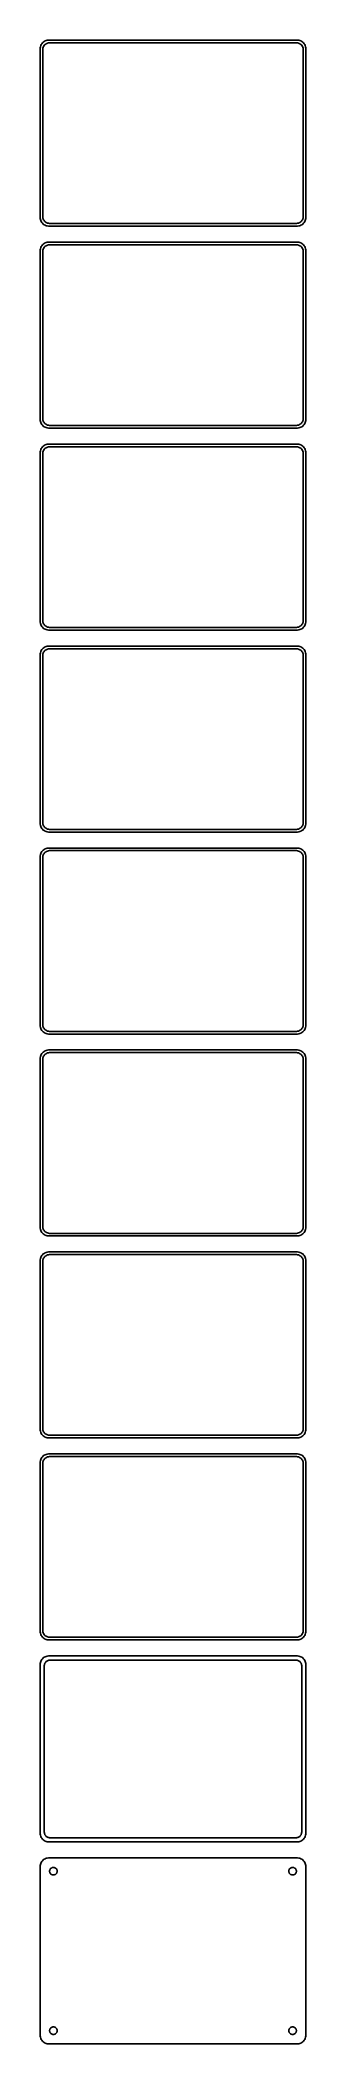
# Model space of a CAD drawing. Header units: metres. Extents: x -75 to 75, y 1088 to 2218.
import ezdxf

# ---------------------------------------------------------------- set-up
doc = ezdxf.new("R2010")
doc.units = ezdxf.units.M

msp = doc.modelspace()

# ---------------------------------------------------------------- linework, layer by layer
for p, q in [((-73.6448, 2216.92), (-74.0451, 2216.44)), ((-73.1871, 2217.35), (-73.6448, 2216.92)), ((-72.6791, 2217.72), (-73.1871, 2217.35)), ((-72.1289, 2218.02), (-72.6791, 2217.72)), ((-71.5451, 2218.26), (-72.1289, 2218.02)), ((-70.9369, 2218.41), (-71.5451, 2218.26)), ((-71.2031, 2216.62), (-70.7361, 2216.8)), ((-70.3139, 2218.49), (-70.9369, 2218.41)), ((-70.7361, 2216.8), (-70.2495, 2216.93)), ((70.3139, 2218.49), (-70.3139, 2218.49)), ((-70.2495, 2216.93), (-69.7512, 2216.99)), ((-69.7512, 2216.99), (69.7512, 2216.99)), ((69.7512, 2216.99), (70.2495, 2216.93)), ((70.2495, 2216.93), (70.7361, 2216.8)), ((70.9369, 2218.41), (70.3139, 2218.49)), ((70.7361, 2216.8), (71.2031, 2216.62)), ((71.5451, 2218.26), (70.9369, 2218.41)), ((72.1289, 2218.02), (71.5451, 2218.26)), ((72.6791, 2217.72), (72.1289, 2218.02)), ((73.1871, 2217.35), (72.6791, 2217.72)), ((73.6448, 2216.92), (73.1871, 2217.35)), ((74.0451, 2216.44), (73.6448, 2216.92)), ((-74.9606, 2214.13), (-75, 2213.5)), ((-75, 2213.5), (-75, 2118.5)), ((-74.8429, 2214.74), (-74.9606, 2214.13)), ((-74.6489, 2215.34), (-74.8429, 2214.74)), ((-74.3815, 2215.91), (-74.6489, 2215.34)), ((-74.0451, 2216.44), (-74.3815, 2215.91)), ((-73.5, 2213), (-73.4685, 2213.5)), ((-73.5, 2119), (-73.5, 2213)), ((-73.4685, 2213.5), (-73.3743, 2213.99)), ((-73.3743, 2213.99), (-73.2191, 2214.47)), ((-73.2191, 2214.47), (-73.0052, 2214.93)), ((-73.0052, 2214.93), (-72.7361, 2215.35)), ((-72.7361, 2215.35), (-72.4159, 2215.74)), ((-72.4159, 2215.74), (-72.0497, 2216.08)), ((-72.0497, 2216.08), (-71.6433, 2216.38)), ((-71.6433, 2216.38), (-71.2031, 2216.62)), ((71.2031, 2216.62), (71.6433, 2216.38)), ((71.6433, 2216.38), (72.0497, 2216.08)), ((72.0497, 2216.08), (72.4159, 2215.74)), ((72.4159, 2215.74), (72.7361, 2215.35)), ((72.7361, 2215.35), (73.0052, 2214.93)), ((73.0052, 2214.93), (73.2191, 2214.47)), ((73.2191, 2214.47), (73.3743, 2213.99)), ((73.3743, 2213.99), (73.4685, 2213.5)), ((73.4685, 2213.5), (73.5, 2213)), ((73.5, 2213), (73.5, 2119)), ((74.3815, 2215.91), (74.0451, 2216.44)), ((74.6489, 2215.34), (74.3815, 2215.91)), ((74.8429, 2214.74), (74.6489, 2215.34)), ((74.9606, 2214.13), (74.8429, 2214.74)), ((75, 2213.5), (74.9606, 2214.13)), ((75, 2118.5), (75, 2213.5)), ((-75, 2118.5), (-74.9606, 2117.87)), ((-74.9606, 2117.87), (-74.8429, 2117.26)), ((-74.8429, 2117.26), (-74.6489, 2116.66)), ((-74.6489, 2116.66), (-74.3815, 2116.09)), ((-74.3815, 2116.09), (-74.0451, 2115.56)), ((-74.0451, 2115.56), (-73.6448, 2115.08)), ((-73.6448, 2115.08), (-73.1871, 2114.65)), ((-73.4685, 2118.5), (-73.5, 2119)), ((-73.3743, 2118.01), (-73.4685, 2118.5)), ((-73.2191, 2117.53), (-73.3743, 2118.01)), ((-73.0052, 2117.07), (-73.2191, 2117.53)), ((-72.7361, 2116.65), (-73.0052, 2117.07)), ((-72.4159, 2116.26), (-72.7361, 2116.65)), ((-72.0497, 2115.92), (-72.4159, 2116.26)), ((-71.6433, 2115.62), (-72.0497, 2115.92)), ((-71.2031, 2115.38), (-71.6433, 2115.62)), ((-70.7361, 2115.2), (-71.2031, 2115.38)), ((-70.2495, 2115.07), (-70.7361, 2115.2)), ((-69.7512, 2115.01), (-70.2495, 2115.07)), ((69.7512, 2115.01), (-69.7512, 2115.01)), ((70.2495, 2115.07), (69.7512, 2115.01)), ((70.7361, 2115.2), (70.2495, 2115.07)), ((71.2031, 2115.38), (70.7361, 2115.2)), ((71.6433, 2115.62), (71.2031, 2115.38)), ((72.0497, 2115.92), (71.6433, 2115.62)), ((72.4159, 2116.26), (72.0497, 2115.92)), ((72.7361, 2116.65), (72.4159, 2116.26)), ((73.0052, 2117.07), (72.7361, 2116.65)), ((73.2191, 2117.53), (73.0052, 2117.07)), ((73.1871, 2114.65), (73.6448, 2115.08)), ((73.3743, 2118.01), (73.2191, 2117.53)), ((73.4685, 2118.5), (73.3743, 2118.01)), ((73.5, 2119), (73.4685, 2118.5)), ((73.6448, 2115.08), (74.0451, 2115.56)), ((74.0451, 2115.56), (74.3815, 2116.09)), ((74.3815, 2116.09), (74.6489, 2116.66)), ((74.6489, 2116.66), (74.8429, 2117.26)), ((74.8429, 2117.26), (74.9606, 2117.87)), ((74.9606, 2117.87), (75, 2118.5)), ((-73.1871, 2114.65), (-72.6791, 2114.28)), ((-72.6791, 2103.72), (-73.1871, 2103.35)), ((-72.6791, 2114.28), (-72.1289, 2113.98)), ((-72.1289, 2104.02), (-72.6791, 2103.72)), ((-72.1289, 2113.98), (-71.5451, 2113.74)), ((-71.5451, 2104.26), (-72.1289, 2104.02)), ((-71.5451, 2113.74), (-70.9369, 2113.59)), ((-70.9369, 2104.41), (-71.5451, 2104.26)), ((-70.9369, 2113.59), (-70.3139, 2113.51)), ((-70.3139, 2104.49), (-70.9369, 2104.41)), ((-70.3139, 2113.51), (70.3139, 2113.51)), ((70.3139, 2104.49), (-70.3139, 2104.49)), ((70.3139, 2113.51), (70.9369, 2113.59)), ((70.9369, 2104.41), (70.3139, 2104.49)), ((70.9369, 2113.59), (71.5451, 2113.74)), ((71.5451, 2104.26), (70.9369, 2104.41)), ((71.5451, 2113.74), (72.1289, 2113.98)), ((72.1289, 2104.02), (71.5451, 2104.26)), ((72.1289, 2113.98), (72.6791, 2114.28)), ((72.6791, 2103.72), (72.1289, 2104.02)), ((72.6791, 2114.28), (73.1871, 2114.65)), ((73.1871, 2103.35), (72.6791, 2103.72)), ((-74.9606, 2100.13), (-75, 2099.5)), ((-75, 2099.5), (-75, 2004.5)), ((-74.8429, 2100.74), (-74.9606, 2100.13)), ((-74.6489, 2101.34), (-74.8429, 2100.74)), ((-74.3815, 2101.91), (-74.6489, 2101.34)), ((-74.0451, 2102.44), (-74.3815, 2101.91)), ((-73.6448, 2102.92), (-74.0451, 2102.44)), ((-73.1871, 2103.35), (-73.6448, 2102.92)), ((-73.5, 2099), (-73.4685, 2099.5)), ((-73.5, 2005), (-73.5, 2099)), ((-73.4685, 2099.5), (-73.3743, 2099.99)), ((-73.3743, 2099.99), (-73.2191, 2100.47)), ((-73.2191, 2100.47), (-73.0052, 2100.93)), ((-73.0052, 2100.93), (-72.7361, 2101.35)), ((-72.7361, 2101.35), (-72.4159, 2101.74)), ((-72.4159, 2101.74), (-72.0497, 2102.08)), ((-72.0497, 2102.08), (-71.6433, 2102.38)), ((-71.6433, 2102.38), (-71.2031, 2102.62)), ((-71.2031, 2102.62), (-70.7361, 2102.8)), ((-70.7361, 2102.8), (-70.2495, 2102.93)), ((-70.2495, 2102.93), (-69.7512, 2102.99)), ((-69.7512, 2102.99), (69.7512, 2102.99)), ((69.7512, 2102.99), (70.2495, 2102.93)), ((70.2495, 2102.93), (70.7361, 2102.8)), ((70.7361, 2102.8), (71.2031, 2102.62)), ((71.2031, 2102.62), (71.6433, 2102.38)), ((71.6433, 2102.38), (72.0497, 2102.08)), ((72.0497, 2102.08), (72.4159, 2101.74)), ((72.4159, 2101.74), (72.7361, 2101.35)), ((72.7361, 2101.35), (73.0052, 2100.93)), ((73.0052, 2100.93), (73.2191, 2100.47)), ((73.6448, 2102.92), (73.1871, 2103.35)), ((73.2191, 2100.47), (73.3743, 2099.99)), ((73.3743, 2099.99), (73.4685, 2099.5)), ((73.4685, 2099.5), (73.5, 2099)), ((73.5, 2099), (73.5, 2005)), ((74.0451, 2102.44), (73.6448, 2102.92)), ((74.3815, 2101.91), (74.0451, 2102.44)), ((74.6489, 2101.34), (74.3815, 2101.91)), ((74.8429, 2100.74), (74.6489, 2101.34)), ((74.9606, 2100.13), (74.8429, 2100.74)), ((75, 2099.5), (74.9606, 2100.13)), ((75, 2004.5), (75, 2099.5)), ((-75, 2004.5), (-74.9606, 2003.87)), ((-74.9606, 2003.87), (-74.8429, 2003.26)), ((-74.8429, 2003.26), (-74.6489, 2002.66)), ((-74.6489, 2002.66), (-74.3815, 2002.09)), ((-74.3815, 2002.09), (-74.0451, 2001.56)), ((-73.4685, 2004.5), (-73.5, 2005)), ((-73.3743, 2004.01), (-73.4685, 2004.5)), ((-73.2191, 2003.53), (-73.3743, 2004.01)), ((-73.0052, 2003.07), (-73.2191, 2003.53)), ((-72.7361, 2002.65), (-73.0052, 2003.07)), ((-72.4159, 2002.26), (-72.7361, 2002.65)), ((-72.0497, 2001.92), (-72.4159, 2002.26)), ((-71.6433, 2001.62), (-72.0497, 2001.92)), ((72.0497, 2001.92), (71.6433, 2001.62)), ((72.4159, 2002.26), (72.0497, 2001.92)), ((72.7361, 2002.65), (72.4159, 2002.26)), ((73.0052, 2003.07), (72.7361, 2002.65)), ((73.2191, 2003.53), (73.0052, 2003.07)), ((73.3743, 2004.01), (73.2191, 2003.53)), ((73.4685, 2004.5), (73.3743, 2004.01)), ((73.5, 2005), (73.4685, 2004.5)), ((74.0451, 2001.56), (74.3815, 2002.09)), ((74.3815, 2002.09), (74.6489, 2002.66)), ((74.6489, 2002.66), (74.8429, 2003.26)), ((74.8429, 2003.26), (74.9606, 2003.87)), ((74.9606, 2003.87), (75, 2004.5)), ((-74.0451, 2001.56), (-73.6448, 2001.08)), ((-73.6448, 2001.08), (-73.1871, 2000.65)), ((-73.1871, 2000.65), (-72.6791, 2000.28)), ((-72.6791, 2000.28), (-72.1289, 1999.98)), ((-72.1289, 1999.98), (-71.5451, 1999.74)), ((-71.2031, 2001.38), (-71.6433, 2001.62)), ((-71.5451, 1999.74), (-70.9369, 1999.59)), ((-70.7361, 2001.2), (-71.2031, 2001.38)), ((-70.9369, 1999.59), (-70.3139, 1999.51)), ((-70.2495, 2001.07), (-70.7361, 2001.2)), ((-70.3139, 1999.51), (70.3139, 1999.51)), ((-69.7512, 2001.01), (-70.2495, 2001.07)), ((69.7512, 2001.01), (-69.7512, 2001.01)), ((70.2495, 2001.07), (69.7512, 2001.01)), ((70.7361, 2001.2), (70.2495, 2001.07)), ((70.3139, 1999.51), (70.9369, 1999.59)), ((71.2031, 2001.38), (70.7361, 2001.2)), ((70.9369, 1999.59), (71.5451, 1999.74)), ((71.6433, 2001.62), (71.2031, 2001.38)), ((71.5451, 1999.74), (72.1289, 1999.98)), ((72.1289, 1999.98), (72.6791, 2000.28)), ((72.6791, 2000.28), (73.1871, 2000.65)), ((73.1871, 2000.65), (73.6448, 2001.08)), ((73.6448, 2001.08), (74.0451, 2001.56)), ((-74.9606, 1986.13), (-75, 1985.5)), ((-75, 1985.5), (-75, 1890.5)), ((-74.8429, 1986.74), (-74.9606, 1986.13)), ((-74.6489, 1987.34), (-74.8429, 1986.74)), ((-74.3815, 1987.91), (-74.6489, 1987.34)), ((-74.0451, 1988.44), (-74.3815, 1987.91)), ((-73.6448, 1988.92), (-74.0451, 1988.44)), ((-73.1871, 1989.35), (-73.6448, 1988.92)), ((-73.5, 1985), (-73.4685, 1985.5)), ((-73.5, 1891), (-73.5, 1985)), ((-73.4685, 1985.5), (-73.3743, 1985.99)), ((-73.3743, 1985.99), (-73.2191, 1986.47)), ((-73.2191, 1986.47), (-73.0052, 1986.93)), ((-72.6791, 1989.72), (-73.1871, 1989.35)), ((-73.0052, 1986.93), (-72.7361, 1987.35)), ((-72.7361, 1987.35), (-72.4159, 1987.74)), ((-72.1289, 1990.02), (-72.6791, 1989.72)), ((-72.4159, 1987.74), (-72.0497, 1988.08)), ((-71.5451, 1990.26), (-72.1289, 1990.02)), ((-72.0497, 1988.08), (-71.6433, 1988.38)), ((-71.6433, 1988.38), (-71.2031, 1988.62)), ((-70.9369, 1990.41), (-71.5451, 1990.26)), ((-71.2031, 1988.62), (-70.7361, 1988.8)), ((-70.3139, 1990.49), (-70.9369, 1990.41)), ((-70.7361, 1988.8), (-70.2495, 1988.93)), ((70.3139, 1990.49), (-70.3139, 1990.49)), ((-70.2495, 1988.93), (-69.7512, 1988.99)), ((-69.7512, 1988.99), (69.7512, 1988.99)), ((69.7512, 1988.99), (70.2495, 1988.93)), ((70.2495, 1988.93), (70.7361, 1988.8)), ((70.9369, 1990.41), (70.3139, 1990.49)), ((70.7361, 1988.8), (71.2031, 1988.62)), ((71.5451, 1990.26), (70.9369, 1990.41)), ((71.2031, 1988.62), (71.6433, 1988.38)), ((72.1289, 1990.02), (71.5451, 1990.26)), ((71.6433, 1988.38), (72.0497, 1988.08)), ((72.0497, 1988.08), (72.4159, 1987.74)), ((72.6791, 1989.72), (72.1289, 1990.02)), ((72.4159, 1987.74), (72.7361, 1987.35)), ((73.1871, 1989.35), (72.6791, 1989.72)), ((72.7361, 1987.35), (73.0052, 1986.93)), ((73.0052, 1986.93), (73.2191, 1986.47)), ((73.6448, 1988.92), (73.1871, 1989.35)), ((73.2191, 1986.47), (73.3743, 1985.99)), ((73.3743, 1985.99), (73.4685, 1985.5)), ((73.4685, 1985.5), (73.5, 1985)), ((73.5, 1985), (73.5, 1891)), ((74.0451, 1988.44), (73.6448, 1988.92)), ((74.3815, 1987.91), (74.0451, 1988.44)), ((74.6489, 1987.34), (74.3815, 1987.91)), ((74.8429, 1986.74), (74.6489, 1987.34)), ((74.9606, 1986.13), (74.8429, 1986.74)), ((75, 1985.5), (74.9606, 1986.13)), ((75, 1890.5), (75, 1985.5)), ((-75, 1890.5), (-74.9606, 1889.87)), ((-74.9606, 1889.87), (-74.8429, 1889.26)), ((-74.8429, 1889.26), (-74.6489, 1888.66)), ((-73.4685, 1890.5), (-73.5, 1891)), ((-73.3743, 1890.01), (-73.4685, 1890.5)), ((-73.2191, 1889.53), (-73.3743, 1890.01)), ((-73.0052, 1889.07), (-73.2191, 1889.53)), ((-72.7361, 1888.65), (-73.0052, 1889.07)), ((73.0052, 1889.07), (72.7361, 1888.65)), ((73.2191, 1889.53), (73.0052, 1889.07)), ((73.3743, 1890.01), (73.2191, 1889.53)), ((73.4685, 1890.5), (73.3743, 1890.01)), ((73.5, 1891), (73.4685, 1890.5)), ((74.6489, 1888.66), (74.8429, 1889.26)), ((74.8429, 1889.26), (74.9606, 1889.87)), ((74.9606, 1889.87), (75, 1890.5)), ((-74.6489, 1888.66), (-74.3815, 1888.09)), ((-74.3815, 1888.09), (-74.0451, 1887.56)), ((-74.0451, 1887.56), (-73.6448, 1887.08)), ((-73.6448, 1887.08), (-73.1871, 1886.65)), ((-73.1871, 1886.65), (-72.6791, 1886.28)), ((-72.4159, 1888.26), (-72.7361, 1888.65)), ((-72.6791, 1886.28), (-72.1289, 1885.98)), ((-72.0497, 1887.92), (-72.4159, 1888.26)), ((-72.1289, 1885.98), (-71.5451, 1885.74)), ((-71.6433, 1887.62), (-72.0497, 1887.92)), ((-71.2031, 1887.38), (-71.6433, 1887.62)), ((-71.5451, 1885.74), (-70.9369, 1885.59)), ((-70.7361, 1887.2), (-71.2031, 1887.38)), ((-70.9369, 1885.59), (-70.3139, 1885.51)), ((-70.2495, 1887.07), (-70.7361, 1887.2)), ((-70.3139, 1885.51), (70.3139, 1885.51)), ((-69.7512, 1887.01), (-70.2495, 1887.07)), ((69.7512, 1887.01), (-69.7512, 1887.01)), ((70.2495, 1887.07), (69.7512, 1887.01)), ((70.7361, 1887.2), (70.2495, 1887.07)), ((70.3139, 1885.51), (70.9369, 1885.59)), ((71.2031, 1887.38), (70.7361, 1887.2)), ((70.9369, 1885.59), (71.5451, 1885.74)), ((71.6433, 1887.62), (71.2031, 1887.38)), ((71.5451, 1885.74), (72.1289, 1885.98)), ((72.0497, 1887.92), (71.6433, 1887.62)), ((72.4159, 1888.26), (72.0497, 1887.92)), ((72.1289, 1885.98), (72.6791, 1886.28)), ((72.7361, 1888.65), (72.4159, 1888.26)), ((72.6791, 1886.28), (73.1871, 1886.65)), ((73.1871, 1886.65), (73.6448, 1887.08)), ((73.6448, 1887.08), (74.0451, 1887.56)), ((74.0451, 1887.56), (74.3815, 1888.09)), ((74.3815, 1888.09), (74.6489, 1888.66)), ((-74.9606, 1872.13), (-75, 1871.5)), ((-75, 1871.5), (-75, 1776.5)), ((-74.8429, 1872.74), (-74.9606, 1872.13)), ((-74.6489, 1873.34), (-74.8429, 1872.74)), ((-74.3815, 1873.91), (-74.6489, 1873.34)), ((-74.0451, 1874.44), (-74.3815, 1873.91)), ((-73.6448, 1874.92), (-74.0451, 1874.44)), ((-73.1871, 1875.35), (-73.6448, 1874.92)), ((-73.5, 1871), (-73.4685, 1871.5)), ((-73.5, 1777), (-73.5, 1871)), ((-73.4685, 1871.5), (-73.3743, 1871.99)), ((-73.3743, 1871.99), (-73.2191, 1872.47)), ((-73.2191, 1872.47), (-73.0052, 1872.93)), ((-72.6791, 1875.72), (-73.1871, 1875.35)), ((-73.0052, 1872.93), (-72.7361, 1873.35)), ((-72.7361, 1873.35), (-72.4159, 1873.74)), ((-72.1289, 1876.02), (-72.6791, 1875.72)), ((-72.4159, 1873.74), (-72.0497, 1874.08)), ((-71.5451, 1876.26), (-72.1289, 1876.02)), ((-72.0497, 1874.08), (-71.6433, 1874.38)), ((-71.6433, 1874.38), (-71.2031, 1874.62)), ((-70.9369, 1876.41), (-71.5451, 1876.26)), ((-71.2031, 1874.62), (-70.7361, 1874.8)), ((-70.3139, 1876.49), (-70.9369, 1876.41)), ((-70.7361, 1874.8), (-70.2495, 1874.93)), ((70.3139, 1876.49), (-70.3139, 1876.49)), ((-70.2495, 1874.93), (-69.7512, 1874.99)), ((-69.7512, 1874.99), (69.7512, 1874.99)), ((69.7512, 1874.99), (70.2495, 1874.93)), ((70.2495, 1874.93), (70.7361, 1874.8)), ((70.9369, 1876.41), (70.3139, 1876.49)), ((70.7361, 1874.8), (71.2031, 1874.62)), ((71.5451, 1876.26), (70.9369, 1876.41)), ((71.2031, 1874.62), (71.6433, 1874.38)), ((72.1289, 1876.02), (71.5451, 1876.26)), ((71.6433, 1874.38), (72.0497, 1874.08)), ((72.0497, 1874.08), (72.4159, 1873.74)), ((72.6791, 1875.72), (72.1289, 1876.02)), ((72.4159, 1873.74), (72.7361, 1873.35)), ((73.1871, 1875.35), (72.6791, 1875.72)), ((72.7361, 1873.35), (73.0052, 1872.93)), ((73.0052, 1872.93), (73.2191, 1872.47)), ((73.6448, 1874.92), (73.1871, 1875.35)), ((73.2191, 1872.47), (73.3743, 1871.99)), ((73.3743, 1871.99), (73.4685, 1871.5)), ((73.4685, 1871.5), (73.5, 1871)), ((73.5, 1871), (73.5, 1777)), ((74.0451, 1874.44), (73.6448, 1874.92)), ((74.3815, 1873.91), (74.0451, 1874.44)), ((74.6489, 1873.34), (74.3815, 1873.91)), ((74.8429, 1872.74), (74.6489, 1873.34)), ((74.9606, 1872.13), (74.8429, 1872.74)), ((75, 1871.5), (74.9606, 1872.13)), ((75, 1776.5), (75, 1871.5)), ((-75, 1776.5), (-74.9606, 1775.87)), ((-74.9606, 1775.87), (-74.8429, 1775.26)), ((-73.4685, 1776.5), (-73.5, 1777)), ((-73.3743, 1776.01), (-73.4685, 1776.5)), ((-73.2191, 1775.53), (-73.3743, 1776.01)), ((73.3743, 1776.01), (73.2191, 1775.53)), ((73.4685, 1776.5), (73.3743, 1776.01)), ((73.5, 1777), (73.4685, 1776.5)), ((74.8429, 1775.26), (74.9606, 1775.87)), ((74.9606, 1775.87), (75, 1776.5)), ((-74.8429, 1775.26), (-74.6489, 1774.66)), ((-74.6489, 1774.66), (-74.3815, 1774.09)), ((-74.3815, 1774.09), (-74.0451, 1773.56)), ((-74.0451, 1773.56), (-73.6448, 1773.08)), ((-73.6448, 1773.08), (-73.1871, 1772.65)), ((-73.0052, 1775.07), (-73.2191, 1775.53)), ((-73.1871, 1772.65), (-72.6791, 1772.28)), ((-72.7361, 1774.65), (-73.0052, 1775.07)), ((-72.4159, 1774.26), (-72.7361, 1774.65)), ((-72.6791, 1772.28), (-72.1289, 1771.98)), ((-72.0497, 1773.92), (-72.4159, 1774.26)), ((-72.1289, 1771.98), (-71.5451, 1771.74)), ((-71.6433, 1773.62), (-72.0497, 1773.92)), ((-71.2031, 1773.38), (-71.6433, 1773.62)), ((-71.5451, 1771.74), (-70.9369, 1771.59)), ((-70.7361, 1773.2), (-71.2031, 1773.38)), ((-70.9369, 1771.59), (-70.3139, 1771.51)), ((-70.2495, 1773.07), (-70.7361, 1773.2)), ((-70.3139, 1771.51), (70.3139, 1771.51)), ((-69.7512, 1773.01), (-70.2495, 1773.07)), ((69.7512, 1773.01), (-69.7512, 1773.01)), ((70.2495, 1773.07), (69.7512, 1773.01)), ((70.7361, 1773.2), (70.2495, 1773.07)), ((70.3139, 1771.51), (70.9369, 1771.59)), ((71.2031, 1773.38), (70.7361, 1773.2)), ((70.9369, 1771.59), (71.5451, 1771.74)), ((71.6433, 1773.62), (71.2031, 1773.38)), ((71.5451, 1771.74), (72.1289, 1771.98)), ((72.0497, 1773.92), (71.6433, 1773.62)), ((72.4159, 1774.26), (72.0497, 1773.92)), ((72.1289, 1771.98), (72.6791, 1772.28)), ((72.7361, 1774.65), (72.4159, 1774.26)), ((72.6791, 1772.28), (73.1871, 1772.65)), ((73.0052, 1775.07), (72.7361, 1774.65)), ((73.2191, 1775.53), (73.0052, 1775.07)), ((73.1871, 1772.65), (73.6448, 1773.08)), ((73.6448, 1773.08), (74.0451, 1773.56)), ((74.0451, 1773.56), (74.3815, 1774.09)), ((74.3815, 1774.09), (74.6489, 1774.66)), ((74.6489, 1774.66), (74.8429, 1775.26)), ((-74.9606, 1758.13), (-75, 1757.5)), ((-75, 1757.5), (-75, 1662.5)), ((-74.8429, 1758.74), (-74.9606, 1758.13)), ((-74.6489, 1759.34), (-74.8429, 1758.74)), ((-74.3815, 1759.91), (-74.6489, 1759.34)), ((-74.0451, 1760.44), (-74.3815, 1759.91)), ((-73.6448, 1760.92), (-74.0451, 1760.44)), ((-73.1871, 1761.35), (-73.6448, 1760.92)), ((-73.5, 1757), (-73.4685, 1757.5)), ((-73.5, 1663), (-73.5, 1757)), ((-73.4685, 1757.5), (-73.3743, 1757.99)), ((-73.3743, 1757.99), (-73.2191, 1758.47)), ((-73.2191, 1758.47), (-73.0052, 1758.93)), ((-72.6791, 1761.72), (-73.1871, 1761.35)), ((-73.0052, 1758.93), (-72.7361, 1759.35)), ((-72.7361, 1759.35), (-72.4159, 1759.74)), ((-72.1289, 1762.02), (-72.6791, 1761.72)), ((-72.4159, 1759.74), (-72.0497, 1760.08)), ((-71.5451, 1762.26), (-72.1289, 1762.02)), ((-72.0497, 1760.08), (-71.6433, 1760.38)), ((-71.6433, 1760.38), (-71.2031, 1760.62)), ((-70.9369, 1762.41), (-71.5451, 1762.26)), ((-71.2031, 1760.62), (-70.7361, 1760.8)), ((-70.3139, 1762.49), (-70.9369, 1762.41)), ((-70.7361, 1760.8), (-70.2495, 1760.93)), ((70.3139, 1762.49), (-70.3139, 1762.49)), ((-70.2495, 1760.93), (-69.7512, 1760.99)), ((-69.7512, 1760.99), (69.7512, 1760.99)), ((69.7512, 1760.99), (70.2495, 1760.93)), ((70.2495, 1760.93), (70.7361, 1760.8)), ((70.9369, 1762.41), (70.3139, 1762.49)), ((70.7361, 1760.8), (71.2031, 1760.62)), ((71.5451, 1762.26), (70.9369, 1762.41)), ((71.2031, 1760.62), (71.6433, 1760.38)), ((72.1289, 1762.02), (71.5451, 1762.26)), ((71.6433, 1760.38), (72.0497, 1760.08)), ((72.0497, 1760.08), (72.4159, 1759.74)), ((72.6791, 1761.72), (72.1289, 1762.02)), ((72.4159, 1759.74), (72.7361, 1759.35)), ((73.1871, 1761.35), (72.6791, 1761.72)), ((72.7361, 1759.35), (73.0052, 1758.93)), ((73.0052, 1758.93), (73.2191, 1758.47)), ((73.6448, 1760.92), (73.1871, 1761.35)), ((73.2191, 1758.47), (73.3743, 1757.99)), ((73.3743, 1757.99), (73.4685, 1757.5)), ((73.4685, 1757.5), (73.5, 1757)), ((73.5, 1757), (73.5, 1663)), ((74.0451, 1760.44), (73.6448, 1760.92)), ((74.3815, 1759.91), (74.0451, 1760.44)), ((74.6489, 1759.34), (74.3815, 1759.91)), ((74.8429, 1758.74), (74.6489, 1759.34)), ((74.9606, 1758.13), (74.8429, 1758.74)), ((75, 1757.5), (74.9606, 1758.13)), ((75, 1662.5), (75, 1757.5)), ((-73.4685, 1662.5), (-73.5, 1663)), ((73.5, 1663), (73.4685, 1662.5)), ((-75, 1662.5), (-74.9606, 1661.87)), ((-74.9606, 1661.87), (-74.8429, 1661.26)), ((-74.8429, 1661.26), (-74.6489, 1660.66)), ((-74.6489, 1660.66), (-74.3815, 1660.09)), ((-74.3815, 1660.09), (-74.0451, 1659.56)), ((-74.0451, 1659.56), (-73.6448, 1659.08)), ((-73.6448, 1659.08), (-73.1871, 1658.65)), ((-73.3743, 1662.01), (-73.4685, 1662.5)), ((-73.2191, 1661.53), (-73.3743, 1662.01)), ((-73.0052, 1661.07), (-73.2191, 1661.53)), ((-73.1871, 1658.65), (-72.6791, 1658.28)), ((-72.7361, 1660.65), (-73.0052, 1661.07)), ((-72.4159, 1660.26), (-72.7361, 1660.65)), ((-72.6791, 1658.28), (-72.1289, 1657.98)), ((-72.0497, 1659.92), (-72.4159, 1660.26)), ((-72.1289, 1657.98), (-71.5451, 1657.74)), ((-71.6433, 1659.62), (-72.0497, 1659.92)), ((-71.2031, 1659.38), (-71.6433, 1659.62)), ((-71.5451, 1657.74), (-70.9369, 1657.59)), ((-70.7361, 1659.2), (-71.2031, 1659.38)), ((-70.9369, 1657.59), (-70.3139, 1657.51)), ((-70.2495, 1659.07), (-70.7361, 1659.2)), ((-70.3139, 1657.51), (70.3139, 1657.51)), ((-69.7512, 1659.01), (-70.2495, 1659.07)), ((69.7512, 1659.01), (-69.7512, 1659.01)), ((70.2495, 1659.07), (69.7512, 1659.01)), ((70.7361, 1659.2), (70.2495, 1659.07)), ((70.3139, 1657.51), (70.9369, 1657.59)), ((71.2031, 1659.38), (70.7361, 1659.2)), ((70.9369, 1657.59), (71.5451, 1657.74)), ((71.6433, 1659.62), (71.2031, 1659.38)), ((71.5451, 1657.74), (72.1289, 1657.98)), ((72.0497, 1659.92), (71.6433, 1659.62)), ((72.4159, 1660.26), (72.0497, 1659.92)), ((72.1289, 1657.98), (72.6791, 1658.28)), ((72.7361, 1660.65), (72.4159, 1660.26)), ((72.6791, 1658.28), (73.1871, 1658.65)), ((73.0052, 1661.07), (72.7361, 1660.65)), ((73.2191, 1661.53), (73.0052, 1661.07)), ((73.1871, 1658.65), (73.6448, 1659.08)), ((73.3743, 1662.01), (73.2191, 1661.53)), ((73.4685, 1662.5), (73.3743, 1662.01)), ((73.6448, 1659.08), (74.0451, 1659.56)), ((74.0451, 1659.56), (74.3815, 1660.09)), ((74.3815, 1660.09), (74.6489, 1660.66)), ((74.6489, 1660.66), (74.8429, 1661.26)), ((74.8429, 1661.26), (74.9606, 1661.87)), ((74.9606, 1661.87), (75, 1662.5)), ((-74.9606, 1644.13), (-75, 1643.5)), ((-75, 1643.5), (-75, 1548.5)), ((-74.8429, 1644.74), (-74.9606, 1644.13)), ((-74.6489, 1645.34), (-74.8429, 1644.74)), ((-74.3815, 1645.91), (-74.6489, 1645.34)), ((-74.0451, 1646.44), (-74.3815, 1645.91)), ((-73.6448, 1646.92), (-74.0451, 1646.44)), ((-73.1871, 1647.35), (-73.6448, 1646.92)), ((-73.5, 1643), (-73.4685, 1643.5)), ((-73.5, 1549), (-73.5, 1643)), ((-73.4685, 1643.5), (-73.3743, 1643.99)), ((-73.3743, 1643.99), (-73.2191, 1644.47)), ((-73.2191, 1644.47), (-73.0052, 1644.93)), ((-72.6791, 1647.72), (-73.1871, 1647.35)), ((-73.0052, 1644.93), (-72.7361, 1645.35)), ((-72.7361, 1645.35), (-72.4159, 1645.74)), ((-72.1289, 1648.02), (-72.6791, 1647.72)), ((-72.4159, 1645.74), (-72.0497, 1646.08)), ((-71.5451, 1648.26), (-72.1289, 1648.02)), ((-72.0497, 1646.08), (-71.6433, 1646.38)), ((-71.6433, 1646.38), (-71.2031, 1646.62)), ((-70.9369, 1648.41), (-71.5451, 1648.26)), ((-71.2031, 1646.62), (-70.7361, 1646.8)), ((-70.3139, 1648.49), (-70.9369, 1648.41)), ((-70.7361, 1646.8), (-70.2495, 1646.93)), ((70.3139, 1648.49), (-70.3139, 1648.49)), ((-70.2495, 1646.93), (-69.7512, 1646.99)), ((-69.7512, 1646.99), (69.7512, 1646.99)), ((69.7512, 1646.99), (70.2495, 1646.93)), ((70.2495, 1646.93), (70.7361, 1646.8)), ((70.9369, 1648.41), (70.3139, 1648.49)), ((70.7361, 1646.8), (71.2031, 1646.62)), ((71.5451, 1648.26), (70.9369, 1648.41)), ((71.2031, 1646.62), (71.6433, 1646.38)), ((72.1289, 1648.02), (71.5451, 1648.26)), ((71.6433, 1646.38), (72.0497, 1646.08)), ((72.0497, 1646.08), (72.4159, 1645.74)), ((72.6791, 1647.72), (72.1289, 1648.02)), ((72.4159, 1645.74), (72.7361, 1645.35)), ((73.1871, 1647.35), (72.6791, 1647.72)), ((72.7361, 1645.35), (73.0052, 1644.93)), ((73.0052, 1644.93), (73.2191, 1644.47)), ((73.6448, 1646.92), (73.1871, 1647.35)), ((73.2191, 1644.47), (73.3743, 1643.99)), ((73.3743, 1643.99), (73.4685, 1643.5)), ((73.4685, 1643.5), (73.5, 1643)), ((73.5, 1643), (73.5, 1549)), ((74.0451, 1646.44), (73.6448, 1646.92)), ((74.3815, 1645.91), (74.0451, 1646.44)), ((74.6489, 1645.34), (74.3815, 1645.91)), ((74.8429, 1644.74), (74.6489, 1645.34)), ((74.9606, 1644.13), (74.8429, 1644.74)), ((75, 1643.5), (74.9606, 1644.13)), ((75, 1548.5), (75, 1643.5)), ((-75, 1548.5), (-74.9606, 1547.87)), ((-74.9606, 1547.87), (-74.8429, 1547.26)), ((-74.8429, 1547.26), (-74.6489, 1546.66)), ((-74.6489, 1546.66), (-74.3815, 1546.09)), ((-74.3815, 1546.09), (-74.0451, 1545.56)), ((-74.0451, 1545.56), (-73.6448, 1545.08)), ((-73.6448, 1545.08), (-73.1871, 1544.65)), ((-73.4685, 1548.5), (-73.5, 1549)), ((-73.3743, 1548.01), (-73.4685, 1548.5)), ((-73.2191, 1547.53), (-73.3743, 1548.01)), ((-73.0052, 1547.07), (-73.2191, 1547.53)), ((-73.1871, 1544.65), (-72.6791, 1544.28)), ((-72.7361, 1546.65), (-73.0052, 1547.07)), ((-72.4159, 1546.26), (-72.7361, 1546.65)), ((-72.6791, 1544.28), (-72.1289, 1543.98)), ((-72.0497, 1545.92), (-72.4159, 1546.26)), ((-72.1289, 1543.98), (-71.5451, 1543.74)), ((-71.6433, 1545.62), (-72.0497, 1545.92)), ((-71.2031, 1545.38), (-71.6433, 1545.62)), ((-71.5451, 1543.74), (-70.9369, 1543.59)), ((-70.7361, 1545.2), (-71.2031, 1545.38)), ((-70.9369, 1543.59), (-70.3139, 1543.51)), ((-70.2495, 1545.07), (-70.7361, 1545.2)), ((-70.3139, 1543.51), (70.3139, 1543.51)), ((-69.7512, 1545.01), (-70.2495, 1545.07)), ((69.7512, 1545.01), (-69.7512, 1545.01)), ((70.2495, 1545.07), (69.7512, 1545.01)), ((70.7361, 1545.2), (70.2495, 1545.07)), ((70.3139, 1543.51), (70.9369, 1543.59)), ((71.2031, 1545.38), (70.7361, 1545.2)), ((70.9369, 1543.59), (71.5451, 1543.74)), ((71.6433, 1545.62), (71.2031, 1545.38)), ((71.5451, 1543.74), (72.1289, 1543.98)), ((72.0497, 1545.92), (71.6433, 1545.62)), ((72.4159, 1546.26), (72.0497, 1545.92)), ((72.1289, 1543.98), (72.6791, 1544.28)), ((72.7361, 1546.65), (72.4159, 1546.26)), ((72.6791, 1544.28), (73.1871, 1544.65)), ((73.0052, 1547.07), (72.7361, 1546.65)), ((73.2191, 1547.53), (73.0052, 1547.07)), ((73.1871, 1544.65), (73.6448, 1545.08)), ((73.3743, 1548.01), (73.2191, 1547.53)), ((73.4685, 1548.5), (73.3743, 1548.01)), ((73.5, 1549), (73.4685, 1548.5)), ((73.6448, 1545.08), (74.0451, 1545.56)), ((74.0451, 1545.56), (74.3815, 1546.09)), ((74.3815, 1546.09), (74.6489, 1546.66)), ((74.6489, 1546.66), (74.8429, 1547.26)), ((74.8429, 1547.26), (74.9606, 1547.87)), ((74.9606, 1547.87), (75, 1548.5)), ((-74.9606, 1530.13), (-75, 1529.5)), ((-75, 1529.5), (-75, 1434.5)), ((-74.8429, 1530.74), (-74.9606, 1530.13)), ((-74.6489, 1531.34), (-74.8429, 1530.74)), ((-74.3815, 1531.91), (-74.6489, 1531.34)), ((-74.0451, 1532.44), (-74.3815, 1531.91)), ((-73.6448, 1532.92), (-74.0451, 1532.44)), ((-73.1871, 1533.35), (-73.6448, 1532.92)), ((-73.5, 1529), (-73.4685, 1529.5)), ((-73.5, 1435), (-73.5, 1529)), ((-73.4685, 1529.5), (-73.3743, 1529.99)), ((-73.3743, 1529.99), (-73.2191, 1530.47)), ((-73.2191, 1530.47), (-73.0052, 1530.93)), ((-72.6791, 1533.72), (-73.1871, 1533.35)), ((-73.0052, 1530.93), (-72.7361, 1531.35)), ((-72.7361, 1531.35), (-72.4159, 1531.74)), ((-72.1289, 1534.02), (-72.6791, 1533.72)), ((-72.4159, 1531.74), (-72.0497, 1532.08)), ((-71.5451, 1534.26), (-72.1289, 1534.02)), ((-72.0497, 1532.08), (-71.6433, 1532.38)), ((-71.6433, 1532.38), (-71.2031, 1532.62)), ((-70.9369, 1534.41), (-71.5451, 1534.26)), ((-71.2031, 1532.62), (-70.7361, 1532.8)), ((-70.3139, 1534.49), (-70.9369, 1534.41)), ((-70.7361, 1532.8), (-70.2495, 1532.93)), ((70.3139, 1534.49), (-70.3139, 1534.49)), ((-70.2495, 1532.93), (-69.7512, 1532.99)), ((-69.7512, 1532.99), (69.7512, 1532.99)), ((69.7512, 1532.99), (70.2495, 1532.93)), ((70.2495, 1532.93), (70.7361, 1532.8)), ((70.9369, 1534.41), (70.3139, 1534.49)), ((70.7361, 1532.8), (71.2031, 1532.62)), ((71.5451, 1534.26), (70.9369, 1534.41)), ((71.2031, 1532.62), (71.6433, 1532.38)), ((72.1289, 1534.02), (71.5451, 1534.26)), ((71.6433, 1532.38), (72.0497, 1532.08)), ((72.0497, 1532.08), (72.4159, 1531.74)), ((72.6791, 1533.72), (72.1289, 1534.02)), ((72.4159, 1531.74), (72.7361, 1531.35)), ((73.1871, 1533.35), (72.6791, 1533.72)), ((72.7361, 1531.35), (73.0052, 1530.93)), ((73.0052, 1530.93), (73.2191, 1530.47)), ((73.6448, 1532.92), (73.1871, 1533.35)), ((73.2191, 1530.47), (73.3743, 1529.99)), ((73.3743, 1529.99), (73.4685, 1529.5)), ((73.4685, 1529.5), (73.5, 1529)), ((73.5, 1529), (73.5, 1435)), ((74.0451, 1532.44), (73.6448, 1532.92)), ((74.3815, 1531.91), (74.0451, 1532.44)), ((74.6489, 1531.34), (74.3815, 1531.91)), ((74.8429, 1530.74), (74.6489, 1531.34)), ((74.9606, 1530.13), (74.8429, 1530.74)), ((75, 1529.5), (74.9606, 1530.13)), ((75, 1434.5), (75, 1529.5)), ((-75, 1434.5), (-74.9606, 1433.87)), ((-74.9606, 1433.87), (-74.8429, 1433.26)), ((-74.8429, 1433.26), (-74.6489, 1432.66)), ((-74.6489, 1432.66), (-74.3815, 1432.09)), ((-74.3815, 1432.09), (-74.0451, 1431.56)), ((-74.0451, 1431.56), (-73.6448, 1431.08)), ((-73.6448, 1431.08), (-73.1871, 1430.65)), ((-73.4685, 1434.5), (-73.5, 1435)), ((-73.3743, 1434.01), (-73.4685, 1434.5)), ((-73.2191, 1433.53), (-73.3743, 1434.01)), ((-73.0052, 1433.07), (-73.2191, 1433.53)), ((-73.1871, 1430.65), (-72.6791, 1430.28)), ((-72.7361, 1432.65), (-73.0052, 1433.07)), ((-72.4159, 1432.26), (-72.7361, 1432.65)), ((-72.6791, 1430.28), (-72.1289, 1429.98)), ((-72.0497, 1431.92), (-72.4159, 1432.26)), ((-72.1289, 1429.98), (-71.5451, 1429.74)), ((-71.6433, 1431.62), (-72.0497, 1431.92)), ((-71.2031, 1431.38), (-71.6433, 1431.62)), ((-71.5451, 1429.74), (-70.9369, 1429.59)), ((-70.7361, 1431.2), (-71.2031, 1431.38)), ((-70.9369, 1429.59), (-70.3139, 1429.51)), ((-70.2495, 1431.07), (-70.7361, 1431.2)), ((-70.3139, 1429.51), (70.3139, 1429.51)), ((-69.7512, 1431.01), (-70.2495, 1431.07)), ((69.7512, 1431.01), (-69.7512, 1431.01)), ((70.2495, 1431.07), (69.7512, 1431.01)), ((70.7361, 1431.2), (70.2495, 1431.07)), ((70.3139, 1429.51), (70.9369, 1429.59)), ((71.2031, 1431.38), (70.7361, 1431.2)), ((70.9369, 1429.59), (71.5451, 1429.74)), ((71.6433, 1431.62), (71.2031, 1431.38)), ((71.5451, 1429.74), (72.1289, 1429.98)), ((72.0497, 1431.92), (71.6433, 1431.62)), ((72.4159, 1432.26), (72.0497, 1431.92)), ((72.1289, 1429.98), (72.6791, 1430.28)), ((72.7361, 1432.65), (72.4159, 1432.26)), ((72.6791, 1430.28), (73.1871, 1430.65)), ((73.0052, 1433.07), (72.7361, 1432.65)), ((73.2191, 1433.53), (73.0052, 1433.07)), ((73.1871, 1430.65), (73.6448, 1431.08)), ((73.3743, 1434.01), (73.2191, 1433.53)), ((73.4685, 1434.5), (73.3743, 1434.01)), ((73.5, 1435), (73.4685, 1434.5)), ((73.6448, 1431.08), (74.0451, 1431.56)), ((74.0451, 1431.56), (74.3815, 1432.09)), ((74.3815, 1432.09), (74.6489, 1432.66)), ((74.6489, 1432.66), (74.8429, 1433.26)), ((74.8429, 1433.26), (74.9606, 1433.87)), ((74.9606, 1433.87), (75, 1434.5)), ((-74.9606, 1416.13), (-75, 1415.5)), ((-75, 1415.5), (-75, 1320.5)), ((-74.8429, 1416.74), (-74.9606, 1416.13)), ((-74.6489, 1417.34), (-74.8429, 1416.74)), ((-74.3815, 1417.91), (-74.6489, 1417.34)), ((-74.0451, 1418.44), (-74.3815, 1417.91)), ((-73.6448, 1418.92), (-74.0451, 1418.44)), ((-73.1871, 1419.35), (-73.6448, 1418.92)), ((-73.5, 1415), (-73.4685, 1415.5)), ((-73.5, 1321), (-73.5, 1415)), ((-73.4685, 1415.5), (-73.3743, 1415.99)), ((-73.3743, 1415.99), (-73.2191, 1416.47)), ((-73.2191, 1416.47), (-73.0052, 1416.93)), ((-72.6791, 1419.72), (-73.1871, 1419.35)), ((-73.0052, 1416.93), (-72.7361, 1417.35)), ((-72.7361, 1417.35), (-72.4159, 1417.74)), ((-72.1289, 1420.02), (-72.6791, 1419.72)), ((-72.4159, 1417.74), (-72.0497, 1418.08)), ((-71.5451, 1420.26), (-72.1289, 1420.02)), ((-72.0497, 1418.08), (-71.6433, 1418.38)), ((-71.6433, 1418.38), (-71.2031, 1418.62)), ((-70.9369, 1420.41), (-71.5451, 1420.26)), ((-71.2031, 1418.62), (-70.7361, 1418.8)), ((-70.3139, 1420.49), (-70.9369, 1420.41)), ((-70.7361, 1418.8), (-70.2495, 1418.93)), ((70.3139, 1420.49), (-70.3139, 1420.49)), ((-70.2495, 1418.93), (-69.7512, 1418.99)), ((-69.7512, 1418.99), (69.7512, 1418.99)), ((69.7512, 1418.99), (70.2495, 1418.93)), ((70.2495, 1418.93), (70.7361, 1418.8)), ((70.9369, 1420.41), (70.3139, 1420.49)), ((70.7361, 1418.8), (71.2031, 1418.62)), ((71.5451, 1420.26), (70.9369, 1420.41)), ((71.2031, 1418.62), (71.6433, 1418.38)), ((72.1289, 1420.02), (71.5451, 1420.26)), ((71.6433, 1418.38), (72.0497, 1418.08)), ((72.0497, 1418.08), (72.4159, 1417.74)), ((72.6791, 1419.72), (72.1289, 1420.02)), ((72.4159, 1417.74), (72.7361, 1417.35)), ((73.1871, 1419.35), (72.6791, 1419.72)), ((72.7361, 1417.35), (73.0052, 1416.93)), ((73.0052, 1416.93), (73.2191, 1416.47)), ((73.6448, 1418.92), (73.1871, 1419.35)), ((73.2191, 1416.47), (73.3743, 1415.99)), ((73.3743, 1415.99), (73.4685, 1415.5)), ((73.4685, 1415.5), (73.5, 1415)), ((73.5, 1415), (73.5, 1321)), ((74.0451, 1418.44), (73.6448, 1418.92)), ((74.3815, 1417.91), (74.0451, 1418.44)), ((74.6489, 1417.34), (74.3815, 1417.91)), ((74.8429, 1416.74), (74.6489, 1417.34)), ((74.9606, 1416.13), (74.8429, 1416.74)), ((75, 1415.5), (74.9606, 1416.13)), ((75, 1320.5), (75, 1415.5)), ((-75, 1320.5), (-74.9606, 1319.87)), ((-74.9606, 1319.87), (-74.8429, 1319.26)), ((-74.8429, 1319.26), (-74.6489, 1318.66)), ((-74.6489, 1318.66), (-74.3815, 1318.09)), ((-74.3815, 1318.09), (-74.0451, 1317.56)), ((-74.0451, 1317.56), (-73.6448, 1317.08)), ((-73.6448, 1317.08), (-73.1871, 1316.65)), ((-73.4685, 1320.5), (-73.5, 1321)), ((-73.3743, 1320.01), (-73.4685, 1320.5)), ((-73.2191, 1319.53), (-73.3743, 1320.01)), ((-73.0052, 1319.07), (-73.2191, 1319.53)), ((-73.1871, 1316.65), (-72.6791, 1316.28)), ((-72.7361, 1318.65), (-73.0052, 1319.07)), ((-72.4159, 1318.26), (-72.7361, 1318.65)), ((-72.6791, 1316.28), (-72.1289, 1315.98)), ((-72.0497, 1317.92), (-72.4159, 1318.26)), ((-72.1289, 1315.98), (-71.5451, 1315.74)), ((-71.6433, 1317.62), (-72.0497, 1317.92)), ((-71.2031, 1317.38), (-71.6433, 1317.62)), ((-71.5451, 1315.74), (-70.9369, 1315.59)), ((-70.7361, 1317.2), (-71.2031, 1317.38)), ((-70.9369, 1315.59), (-70.3139, 1315.51)), ((-70.2495, 1317.07), (-70.7361, 1317.2)), ((-70.3139, 1315.51), (70.3139, 1315.51)), ((-69.7512, 1317.01), (-70.2495, 1317.07)), ((69.7512, 1317.01), (-69.7512, 1317.01)), ((70.2495, 1317.07), (69.7512, 1317.01)), ((70.7361, 1317.2), (70.2495, 1317.07)), ((70.3139, 1315.51), (70.9369, 1315.59)), ((71.2031, 1317.38), (70.7361, 1317.2)), ((70.9369, 1315.59), (71.5451, 1315.74)), ((71.6433, 1317.62), (71.2031, 1317.38)), ((71.5451, 1315.74), (72.1289, 1315.98)), ((72.0497, 1317.92), (71.6433, 1317.62)), ((72.4159, 1318.26), (72.0497, 1317.92)), ((72.1289, 1315.98), (72.6791, 1316.28)), ((72.7361, 1318.65), (72.4159, 1318.26)), ((72.6791, 1316.28), (73.1871, 1316.65)), ((73.0052, 1319.07), (72.7361, 1318.65)), ((73.2191, 1319.53), (73.0052, 1319.07)), ((73.1871, 1316.65), (73.6448, 1317.08)), ((73.3743, 1320.01), (73.2191, 1319.53)), ((73.4685, 1320.5), (73.3743, 1320.01)), ((73.5, 1321), (73.4685, 1320.5)), ((73.6448, 1317.08), (74.0451, 1317.56)), ((74.0451, 1317.56), (74.3815, 1318.09)), ((74.3815, 1318.09), (74.6489, 1318.66)), ((74.6489, 1318.66), (74.8429, 1319.26)), ((74.8429, 1319.26), (74.9606, 1319.87)), ((74.9606, 1319.87), (75, 1320.5)), ((-74.9606, 1302.13), (-75, 1301.5)), ((-75, 1301.5), (-75, 1206.5)), ((-74.8429, 1302.74), (-74.9606, 1302.13)), ((-74.6489, 1303.34), (-74.8429, 1302.74)), ((-74.3815, 1303.91), (-74.6489, 1303.34)), ((-74.0451, 1304.44), (-74.3815, 1303.91)), ((-73.6448, 1304.92), (-74.0451, 1304.44)), ((-73.1871, 1305.35), (-73.6448, 1304.92)), ((-72.6791, 1305.72), (-73.1871, 1305.35)), ((-72.1289, 1306.02), (-72.6791, 1305.72)), ((-72.6129, 1301), (-72.5884, 1301.39)), ((-72.6129, 1207), (-72.6129, 1301)), ((-72.5884, 1301.39), (-72.5151, 1301.77)), ((-72.5151, 1301.77), (-72.3943, 1302.15)), ((-72.3943, 1302.15), (-72.2279, 1302.5)), ((-72.2279, 1302.5), (-72.0184, 1302.83)), ((-71.5451, 1306.26), (-72.1289, 1306.02)), ((-72.0184, 1302.83), (-71.7692, 1303.13)), ((-71.7692, 1303.13), (-71.4843, 1303.4)), ((-70.9369, 1306.41), (-71.5451, 1306.26)), ((-71.4843, 1303.4), (-71.168, 1303.63)), ((-71.168, 1303.63), (-70.8254, 1303.82)), ((-70.3139, 1306.49), (-70.9369, 1306.41)), ((-70.8254, 1303.82), (-70.4619, 1303.96)), ((-70.4619, 1303.96), (-70.0833, 1304.06)), ((70.3139, 1306.49), (-70.3139, 1306.49)), ((-70.0833, 1304.06), (-69.6955, 1304.11)), ((-69.6955, 1304.11), (69.6955, 1304.11)), ((69.6955, 1304.11), (70.0833, 1304.06)), ((70.0833, 1304.06), (70.4619, 1303.96)), ((70.9369, 1306.41), (70.3139, 1306.49)), ((70.4619, 1303.96), (70.8254, 1303.82)), ((70.8254, 1303.82), (71.168, 1303.63)), ((71.5451, 1306.26), (70.9369, 1306.41)), ((71.168, 1303.63), (71.4843, 1303.4)), ((71.4843, 1303.4), (71.7692, 1303.13)), ((72.1289, 1306.02), (71.5451, 1306.26)), ((71.7692, 1303.13), (72.0184, 1302.83)), ((72.0184, 1302.83), (72.2279, 1302.5)), ((72.6791, 1305.72), (72.1289, 1306.02)), ((72.2279, 1302.5), (72.3943, 1302.15)), ((72.3943, 1302.15), (72.5151, 1301.77)), ((72.5151, 1301.77), (72.5884, 1301.39)), ((72.5884, 1301.39), (72.6129, 1301)), ((72.6129, 1301), (72.6129, 1207)), ((73.1871, 1305.35), (72.6791, 1305.72)), ((73.6448, 1304.92), (73.1871, 1305.35)), ((74.0451, 1304.44), (73.6448, 1304.92)), ((74.3815, 1303.91), (74.0451, 1304.44)), ((74.6489, 1303.34), (74.3815, 1303.91)), ((74.8429, 1302.74), (74.6489, 1303.34)), ((74.9606, 1302.13), (74.8429, 1302.74)), ((75, 1301.5), (74.9606, 1302.13)), ((75, 1206.5), (75, 1301.5)), ((-75, 1206.5), (-74.9606, 1205.87)), ((-74.9606, 1205.87), (-74.8429, 1205.26)), ((-74.8429, 1205.26), (-74.6489, 1204.66)), ((-74.6489, 1204.66), (-74.3815, 1204.09)), ((-74.3815, 1204.09), (-74.0451, 1203.56)), ((-74.0451, 1203.56), (-73.6448, 1203.08)), ((-73.6448, 1203.08), (-73.1871, 1202.65)), ((-73.1871, 1202.65), (-72.6791, 1202.28)), ((-72.6791, 1202.28), (-72.1289, 1201.98)), ((-72.5884, 1206.61), (-72.6129, 1207)), ((-72.5151, 1206.23), (-72.5884, 1206.61)), ((-72.3943, 1205.85), (-72.5151, 1206.23)), ((-72.2279, 1205.5), (-72.3943, 1205.85)), ((-72.0184, 1205.17), (-72.2279, 1205.5)), ((-72.1289, 1201.98), (-71.5451, 1201.74)), ((-71.7692, 1204.87), (-72.0184, 1205.17)), ((-71.4843, 1204.6), (-71.7692, 1204.87)), ((-71.5451, 1201.74), (-70.9369, 1201.59)), ((-71.168, 1204.37), (-71.4843, 1204.6)), ((-70.8254, 1204.18), (-71.168, 1204.37)), ((-70.9369, 1201.59), (-70.3139, 1201.51)), ((-70.4619, 1204.04), (-70.8254, 1204.18)), ((-70.0833, 1203.94), (-70.4619, 1204.04)), ((-70.3139, 1201.51), (70.3139, 1201.51)), ((-69.6955, 1203.89), (-70.0833, 1203.94)), ((69.6955, 1203.89), (-69.6955, 1203.89)), ((70.0833, 1203.94), (69.6955, 1203.89)), ((70.4619, 1204.04), (70.0833, 1203.94)), ((70.3139, 1201.51), (70.9369, 1201.59)), ((70.8254, 1204.18), (70.4619, 1204.04)), ((71.168, 1204.37), (70.8254, 1204.18)), ((70.9369, 1201.59), (71.5451, 1201.74)), ((71.4843, 1204.6), (71.168, 1204.37)), ((71.7692, 1204.87), (71.4843, 1204.6)), ((71.5451, 1201.74), (72.1289, 1201.98)), ((72.0184, 1205.17), (71.7692, 1204.87)), ((72.2279, 1205.5), (72.0184, 1205.17)), ((72.1289, 1201.98), (72.6791, 1202.28)), ((72.3943, 1205.85), (72.2279, 1205.5)), ((72.5151, 1206.23), (72.3943, 1205.85)), ((72.5884, 1206.61), (72.5151, 1206.23)), ((72.6129, 1207), (72.5884, 1206.61)), ((72.6791, 1202.28), (73.1871, 1202.65)), ((73.1871, 1202.65), (73.6448, 1203.08)), ((73.6448, 1203.08), (74.0451, 1203.56)), ((74.0451, 1203.56), (74.3815, 1204.09)), ((74.3815, 1204.09), (74.6489, 1204.66)), ((74.6489, 1204.66), (74.8429, 1205.26)), ((74.8429, 1205.26), (74.9606, 1205.87)), ((74.9606, 1205.87), (75, 1206.5)), ((-74.9606, 1188.13), (-75, 1187.5)), ((-74.8429, 1188.74), (-74.9606, 1188.13)), ((-74.6489, 1189.34), (-74.8429, 1188.74)), ((-74.3815, 1189.91), (-74.6489, 1189.34)), ((-74.0451, 1190.44), (-74.3815, 1189.91)), ((-73.6448, 1190.92), (-74.0451, 1190.44)), ((-73.1871, 1191.35), (-73.6448, 1190.92)), ((-72.6791, 1191.72), (-73.1871, 1191.35)), ((-72.1289, 1192.02), (-72.6791, 1191.72)), ((-71.5451, 1192.26), (-72.1289, 1192.02)), ((-70.9369, 1192.41), (-71.5451, 1192.26)), ((-70.3139, 1192.49), (-70.9369, 1192.41)), ((70.3139, 1192.49), (-70.3139, 1192.49)), ((70.9369, 1192.41), (70.3139, 1192.49)), ((71.5451, 1192.26), (70.9369, 1192.41)), ((72.1289, 1192.02), (71.5451, 1192.26)), ((72.6791, 1191.72), (72.1289, 1192.02)), ((73.1871, 1191.35), (72.6791, 1191.72)), ((73.6448, 1190.92), (73.1871, 1191.35)), ((74.0451, 1190.44), (73.6448, 1190.92)), ((74.3815, 1189.91), (74.0451, 1190.44)), ((74.6489, 1189.34), (74.3815, 1189.91)), ((74.8429, 1188.74), (74.6489, 1189.34)), ((74.9606, 1188.13), (74.8429, 1188.74)), ((75, 1187.5), (74.9606, 1188.13)), ((-75, 1187.5), (-75, 1092.5)), ((-69.6353, 1185), (-69.6185, 1185.27)), ((-69.6185, 1184.73), (-69.6353, 1185)), ((-69.6185, 1185.27), (-69.5682, 1185.53)), ((-69.5682, 1184.47), (-69.6185, 1184.73)), ((-69.5682, 1185.53), (-69.4853, 1185.79)), ((-69.4853, 1184.21), (-69.5682, 1184.47)), ((-69.4853, 1185.79), (-69.3712, 1186.03)), ((-69.3712, 1183.97), (-69.4853, 1184.21)), ((-69.3712, 1186.03), (-69.2275, 1186.26)), ((-69.2275, 1183.74), (-69.3712, 1183.97)), ((-69.2275, 1186.26), (-69.0566, 1186.46)), ((-69.0566, 1183.54), (-69.2275, 1183.74)), ((-69.0566, 1186.46), (-68.8611, 1186.65)), ((-68.8611, 1183.35), (-69.0566, 1183.54)), ((-68.8611, 1186.65), (-68.6441, 1186.8)), ((-68.6441, 1183.2), (-68.8611, 1183.35)), ((-68.6441, 1186.8), (-68.4092, 1186.93)), ((-68.4092, 1183.07), (-68.6441, 1183.2)), ((-68.4092, 1186.93), (-68.1598, 1187.03)), ((-68.1598, 1182.97), (-68.4092, 1183.07)), ((-68.1598, 1187.03), (-67.9001, 1187.1)), ((-67.9001, 1182.9), (-68.1598, 1182.97)), ((-67.9001, 1187.1), (-67.6341, 1187.13)), ((-67.6341, 1182.87), (-67.9001, 1182.9)), ((-67.6341, 1187.13), (-67.3659, 1187.13)), ((-67.3659, 1182.87), (-67.6341, 1182.87)), ((-67.3659, 1187.13), (-67.0999, 1187.1)), ((-67.0999, 1182.9), (-67.3659, 1182.87)), ((-67.0999, 1187.1), (-66.8401, 1187.03)), ((-66.8401, 1182.97), (-67.0999, 1182.9)), ((-66.8401, 1187.03), (-66.5908, 1186.93)), ((-66.5908, 1183.07), (-66.8401, 1182.97)), ((-66.5908, 1186.93), (-66.3559, 1186.8)), ((-66.3559, 1183.2), (-66.5908, 1183.07)), ((-66.3559, 1186.8), (-66.1389, 1186.65)), ((-66.1389, 1183.35), (-66.3559, 1183.2)), ((-66.1389, 1186.65), (-65.9434, 1186.46)), ((-65.9434, 1183.54), (-66.1389, 1183.35)), ((-65.9434, 1186.46), (-65.7725, 1186.26)), ((-65.7725, 1183.74), (-65.9434, 1183.54)), ((-65.7725, 1186.26), (-65.6288, 1186.03)), ((-65.6288, 1183.97), (-65.7725, 1183.74)), ((-65.6288, 1186.03), (-65.5146, 1185.79)), ((-65.5146, 1184.21), (-65.6288, 1183.97)), ((-65.5146, 1185.79), (-65.4318, 1185.53)), ((-65.4318, 1184.47), (-65.5146, 1184.21)), ((-65.4318, 1185.53), (-65.3815, 1185.27)), ((-65.3815, 1184.73), (-65.4318, 1184.47)), ((-65.3815, 1185.27), (-65.3647, 1185)), ((-65.3647, 1185), (-65.3815, 1184.73)), ((65.3647, 1185), (65.3815, 1185.27)), ((65.3815, 1184.73), (65.3647, 1185)), ((65.3815, 1185.27), (65.4318, 1185.53)), ((65.4318, 1184.47), (65.3815, 1184.73)), ((65.4318, 1185.53), (65.5146, 1185.79)), ((65.5146, 1184.21), (65.4318, 1184.47)), ((65.5146, 1185.79), (65.6288, 1186.03)), ((65.6288, 1183.97), (65.5146, 1184.21)), ((65.6288, 1186.03), (65.7725, 1186.26)), ((65.7725, 1183.74), (65.6288, 1183.97)), ((65.7725, 1186.26), (65.9434, 1186.46)), ((65.9434, 1183.54), (65.7725, 1183.74)), ((65.9434, 1186.46), (66.1389, 1186.65)), ((66.1389, 1183.35), (65.9434, 1183.54)), ((66.1389, 1186.65), (66.3559, 1186.8)), ((66.3559, 1183.2), (66.1389, 1183.35)), ((66.3559, 1186.8), (66.5908, 1186.93)), ((66.5908, 1183.07), (66.3559, 1183.2)), ((66.5908, 1186.93), (66.8401, 1187.03)), ((66.8401, 1182.97), (66.5908, 1183.07)), ((66.8401, 1187.03), (67.0999, 1187.1)), ((67.0999, 1182.9), (66.8401, 1182.97)), ((67.0999, 1187.1), (67.3659, 1187.13)), ((67.3659, 1182.87), (67.0999, 1182.9)), ((67.3659, 1187.13), (67.6341, 1187.13)), ((67.6341, 1182.87), (67.3659, 1182.87)), ((67.6341, 1187.13), (67.9001, 1187.1)), ((67.9001, 1182.9), (67.6341, 1182.87)), ((67.9001, 1187.1), (68.1598, 1187.03)), ((68.1598, 1182.97), (67.9001, 1182.9)), ((68.1598, 1187.03), (68.4092, 1186.93)), ((68.4092, 1183.07), (68.1598, 1182.97)), ((68.4092, 1186.93), (68.6441, 1186.8)), ((68.6441, 1183.2), (68.4092, 1183.07)), ((68.6441, 1186.8), (68.8611, 1186.65)), ((68.8611, 1183.35), (68.6441, 1183.2)), ((68.8611, 1186.65), (69.0566, 1186.46)), ((69.0566, 1183.54), (68.8611, 1183.35)), ((69.0566, 1186.46), (69.2275, 1186.26)), ((69.2275, 1183.74), (69.0566, 1183.54)), ((69.2275, 1186.26), (69.3712, 1186.03)), ((69.3712, 1183.97), (69.2275, 1183.74)), ((69.3712, 1186.03), (69.4853, 1185.79)), ((69.4853, 1184.21), (69.3712, 1183.97)), ((69.4853, 1185.79), (69.5682, 1185.53)), ((69.5682, 1184.47), (69.4853, 1184.21)), ((69.5682, 1185.53), (69.6185, 1185.27)), ((69.6185, 1184.73), (69.5682, 1184.47)), ((69.6185, 1185.27), (69.6353, 1185)), ((69.6353, 1185), (69.6185, 1184.73)), ((75, 1092.5), (75, 1187.5)), ((-68.1598, 1097.03), (-67.9001, 1097.1)), ((-67.9001, 1097.1), (-67.6341, 1097.13)), ((-67.6341, 1097.13), (-67.3659, 1097.13)), ((-67.3659, 1097.13), (-67.0999, 1097.1)), ((-67.0999, 1097.1), (-66.8401, 1097.03)), ((66.8401, 1097.03), (67.0999, 1097.1)), ((67.0999, 1097.1), (67.3659, 1097.13)), ((67.3659, 1097.13), (67.6341, 1097.13)), ((67.6341, 1097.13), (67.9001, 1097.1)), ((67.9001, 1097.1), (68.1598, 1097.03)), ((-75, 1092.5), (-74.9606, 1091.87)), ((-74.9606, 1091.87), (-74.8429, 1091.26)), ((-74.8429, 1091.26), (-74.6489, 1090.66)), ((-74.6489, 1090.66), (-74.3815, 1090.09)), ((-74.3815, 1090.09), (-74.0451, 1089.56)), ((-74.0451, 1089.56), (-73.6448, 1089.08)), ((-73.6448, 1089.08), (-73.1871, 1088.65)), ((-73.1871, 1088.65), (-72.6791, 1088.28)), ((-72.6791, 1088.28), (-72.1289, 1087.98)), ((-72.1289, 1087.98), (-71.5451, 1087.74)), ((-71.5451, 1087.74), (-70.9369, 1087.59)), ((-70.9369, 1087.59), (-70.3139, 1087.51)), ((-70.3139, 1087.51), (70.3139, 1087.51)), ((-69.6353, 1095), (-69.6185, 1095.27)), ((-69.6185, 1094.73), (-69.6353, 1095)), ((-69.6185, 1095.27), (-69.5682, 1095.53)), ((-69.5682, 1094.47), (-69.6185, 1094.73)), ((-69.5682, 1095.53), (-69.4853, 1095.79)), ((-69.4853, 1094.21), (-69.5682, 1094.47)), ((-69.4853, 1095.79), (-69.3712, 1096.03)), ((-69.3712, 1093.97), (-69.4853, 1094.21)), ((-69.3712, 1096.03), (-69.2275, 1096.26)), ((-69.2275, 1093.74), (-69.3712, 1093.97)), ((-69.2275, 1096.26), (-69.0566, 1096.46)), ((-69.0566, 1093.54), (-69.2275, 1093.74)), ((-69.0566, 1096.46), (-68.8611, 1096.65)), ((-68.8611, 1093.35), (-69.0566, 1093.54)), ((-68.8611, 1096.65), (-68.6441, 1096.8)), ((-68.6441, 1093.2), (-68.8611, 1093.35)), ((-68.6441, 1096.8), (-68.4092, 1096.93)), ((-68.4092, 1093.07), (-68.6441, 1093.2)), ((-68.4092, 1096.93), (-68.1598, 1097.03)), ((-68.1598, 1092.97), (-68.4092, 1093.07)), ((-67.9001, 1092.9), (-68.1598, 1092.97)), ((-67.6341, 1092.87), (-67.9001, 1092.9)), ((-67.3659, 1092.87), (-67.6341, 1092.87)), ((-67.0999, 1092.9), (-67.3659, 1092.87)), ((-66.8401, 1092.97), (-67.0999, 1092.9)), ((-66.8401, 1097.03), (-66.5908, 1096.93)), ((-66.5908, 1093.07), (-66.8401, 1092.97)), ((-66.5908, 1096.93), (-66.3559, 1096.8)), ((-66.3559, 1093.2), (-66.5908, 1093.07)), ((-66.3559, 1096.8), (-66.1389, 1096.65)), ((-66.1389, 1093.35), (-66.3559, 1093.2)), ((-66.1389, 1096.65), (-65.9434, 1096.46)), ((-65.9434, 1093.54), (-66.1389, 1093.35)), ((-65.9434, 1096.46), (-65.7725, 1096.26)), ((-65.7725, 1093.74), (-65.9434, 1093.54)), ((-65.7725, 1096.26), (-65.6288, 1096.03)), ((-65.6288, 1093.97), (-65.7725, 1093.74)), ((-65.6288, 1096.03), (-65.5146, 1095.79)), ((-65.5146, 1094.21), (-65.6288, 1093.97)), ((-65.5146, 1095.79), (-65.4318, 1095.53)), ((-65.4318, 1094.47), (-65.5146, 1094.21)), ((-65.4318, 1095.53), (-65.3815, 1095.27)), ((-65.3815, 1094.73), (-65.4318, 1094.47)), ((-65.3815, 1095.27), (-65.3647, 1095)), ((-65.3647, 1095), (-65.3815, 1094.73)), ((65.3647, 1095), (65.3815, 1095.27)), ((65.3815, 1094.73), (65.3647, 1095)), ((65.3815, 1095.27), (65.4318, 1095.53)), ((65.4318, 1094.47), (65.3815, 1094.73)), ((65.4318, 1095.53), (65.5146, 1095.79)), ((65.5146, 1094.21), (65.4318, 1094.47)), ((65.5146, 1095.79), (65.6288, 1096.03)), ((65.6288, 1093.97), (65.5146, 1094.21)), ((65.6288, 1096.03), (65.7725, 1096.26)), ((65.7725, 1093.74), (65.6288, 1093.97)), ((65.7725, 1096.26), (65.9434, 1096.46)), ((65.9434, 1093.54), (65.7725, 1093.74)), ((65.9434, 1096.46), (66.1389, 1096.65)), ((66.1389, 1093.35), (65.9434, 1093.54)), ((66.1389, 1096.65), (66.3559, 1096.8)), ((66.3559, 1093.2), (66.1389, 1093.35)), ((66.3559, 1096.8), (66.5908, 1096.93)), ((66.5908, 1093.07), (66.3559, 1093.2)), ((66.5908, 1096.93), (66.8401, 1097.03)), ((66.8401, 1092.97), (66.5908, 1093.07)), ((67.0999, 1092.9), (66.8401, 1092.97)), ((67.3659, 1092.87), (67.0999, 1092.9)), ((67.6341, 1092.87), (67.3659, 1092.87)), ((67.9001, 1092.9), (67.6341, 1092.87)), ((68.1598, 1092.97), (67.9001, 1092.9)), ((68.1598, 1097.03), (68.4092, 1096.93)), ((68.4092, 1093.07), (68.1598, 1092.97)), ((68.4092, 1096.93), (68.6441, 1096.8)), ((68.6441, 1093.2), (68.4092, 1093.07)), ((68.6441, 1096.8), (68.8611, 1096.65)), ((68.8611, 1093.35), (68.6441, 1093.2)), ((68.8611, 1096.65), (69.0566, 1096.46)), ((69.0566, 1093.54), (68.8611, 1093.35)), ((69.0566, 1096.46), (69.2275, 1096.26)), ((69.2275, 1093.74), (69.0566, 1093.54)), ((69.2275, 1096.26), (69.3712, 1096.03)), ((69.3712, 1093.97), (69.2275, 1093.74)), ((69.3712, 1096.03), (69.4853, 1095.79)), ((69.4853, 1094.21), (69.3712, 1093.97)), ((69.4853, 1095.79), (69.5682, 1095.53)), ((69.5682, 1094.47), (69.4853, 1094.21)), ((69.5682, 1095.53), (69.6185, 1095.27)), ((69.6185, 1094.73), (69.5682, 1094.47)), ((69.6185, 1095.27), (69.6353, 1095)), ((69.6353, 1095), (69.6185, 1094.73)), ((70.3139, 1087.51), (70.9369, 1087.59)), ((70.9369, 1087.59), (71.5451, 1087.74)), ((71.5451, 1087.74), (72.1289, 1087.98)), ((72.1289, 1087.98), (72.6791, 1088.28)), ((72.6791, 1088.28), (73.1871, 1088.65)), ((73.1871, 1088.65), (73.6448, 1089.08)), ((73.6448, 1089.08), (74.0451, 1089.56)), ((74.0451, 1089.56), (74.3815, 1090.09)), ((74.3815, 1090.09), (74.6489, 1090.66)), ((74.6489, 1090.66), (74.8429, 1091.26)), ((74.8429, 1091.26), (74.9606, 1091.87)), ((74.9606, 1091.87), (75, 1092.5))]:
    msp.add_line(p, q)

doc.saveas('drawing.dxf')
